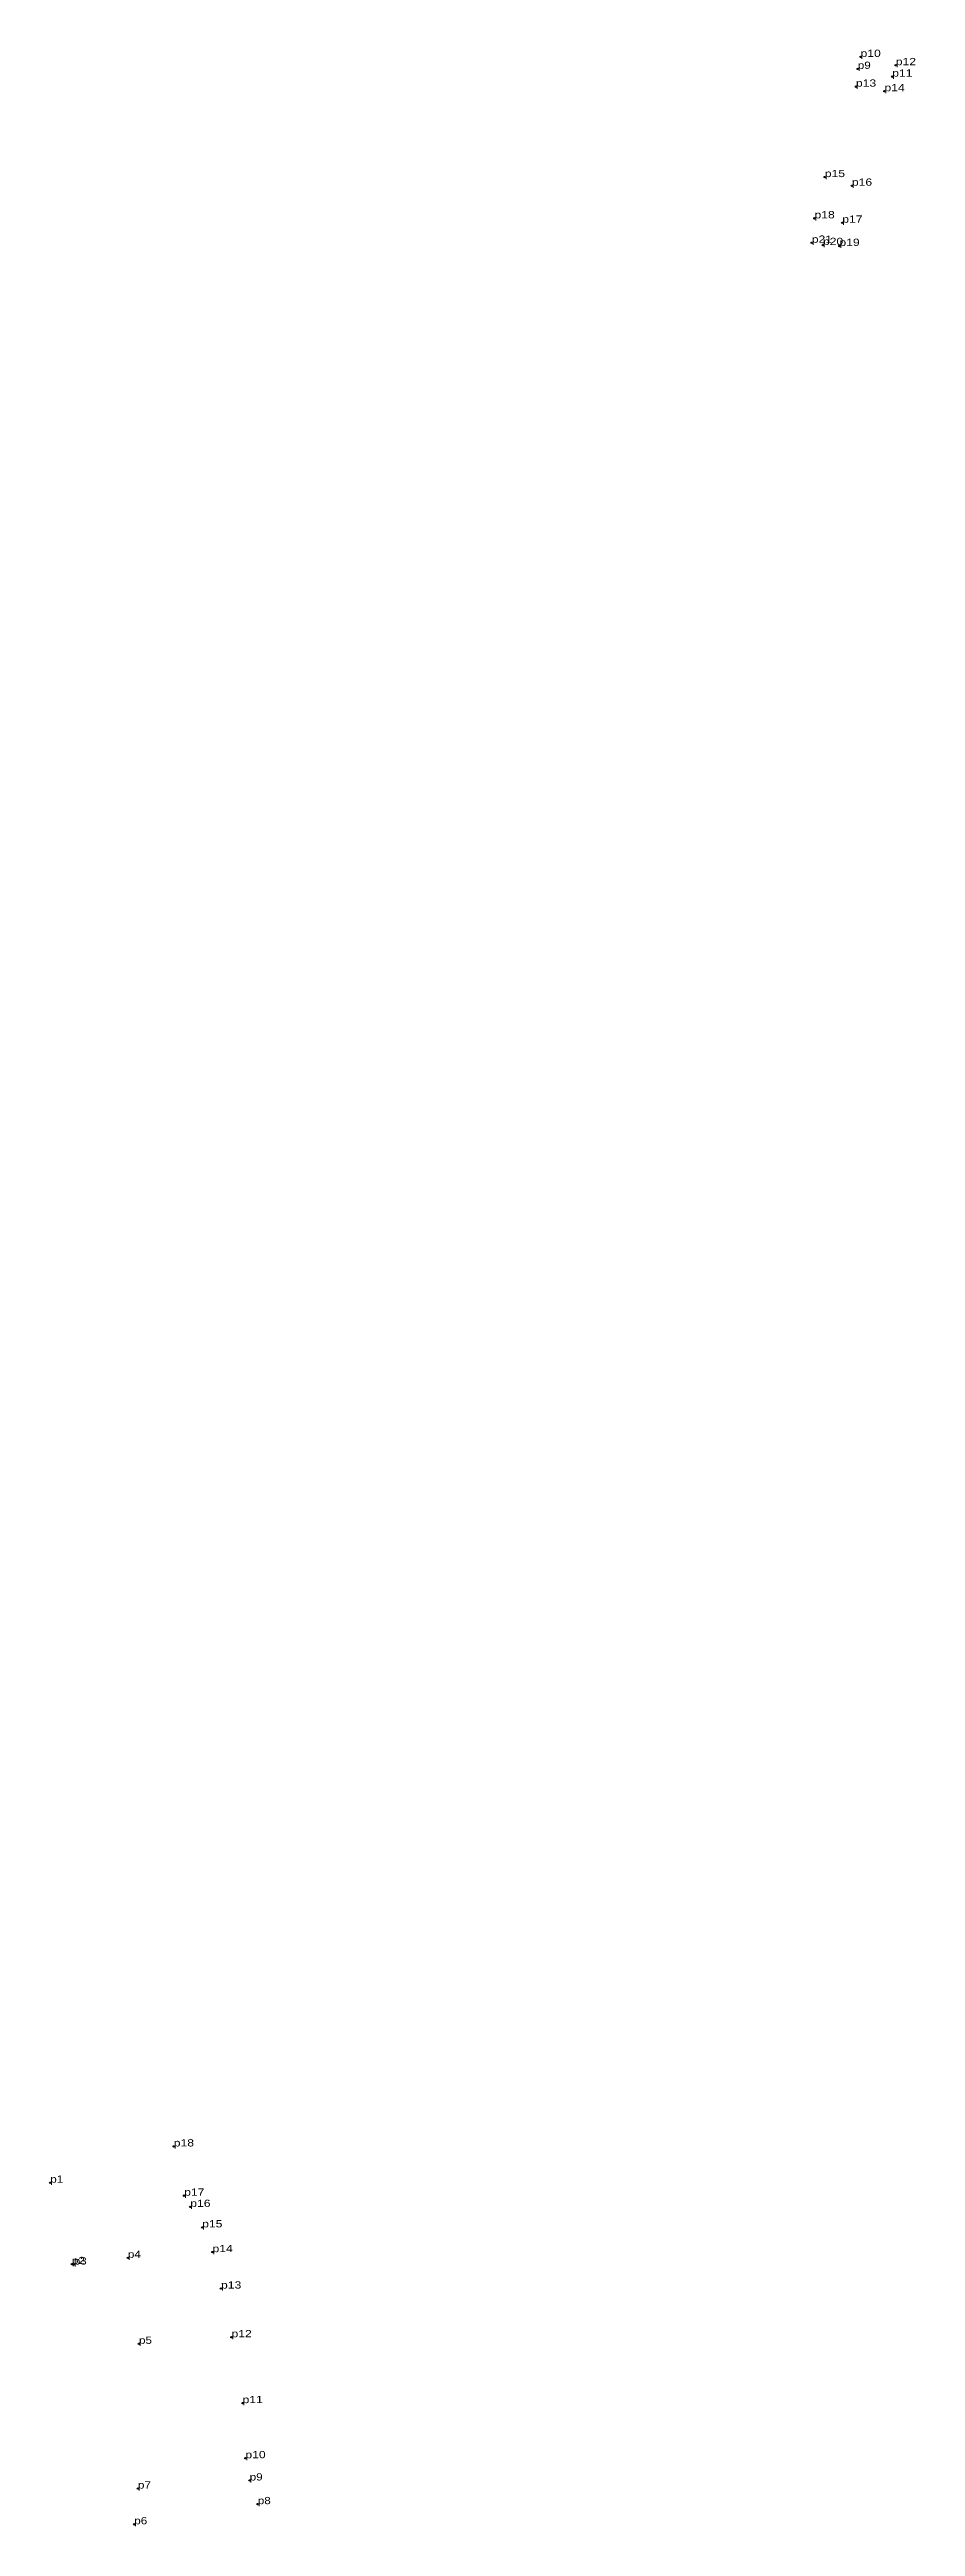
# Model space of a CAD drawing. Header units: metres. Extents: x 534559 to 555232, y 1820931 to 1853148.
# Drawn here: x 549616 to 549830, y 1838544 to 1839158 of the extents above; entities that cross this region are included whole.
import ezdxf

# ---------------------------------------------------------------- set-up
doc = ezdxf.new("R2010")
doc.units = ezdxf.units.M
doc.header["$LTSCALE"] = 0.72
doc.header["$PDMODE"] = 32
doc.header["$PDSIZE"] = 0.36
doc.layers.add('12', color=7, linetype='Continuous')
doc.layers.add('7', color=7, linetype='Continuous')

msp = doc.modelspace()

# ---------------------------------------------------------------- texts
at = {"layer": '12'}
for s, width, p in [('p9', 1.2, (549816.02, 1839153.08)), ('p10', 1.25, (549816.7, 1839156.04)), ('p12', 1.25, (549825.44, 1839153.99)), ('p13', 1.25, (549815.56, 1839148.66)), ('p14', 1.25, (549822.63, 1839147.54)), ('p11', 1.25, (549824.55, 1839151.15)), ('p15', 1.25, (549807.85, 1839126.26)), ('p16', 1.25, (549814.56, 1839124.12)), ('p18', 1.25, (549805.29, 1839116.04)), ('p17', 1.25, (549812.18, 1839114.95)), ('p21', 1.25, (549804.63, 1839109.99)), ('p20', 1.25, (549807.39, 1839109.43)), ('p19', 1.25, (549811.47, 1839109.2)), ('p18', 1.25, (549646.56, 1838638.31)), ('p1', 1.2, (549615.97, 1838629.32)), ('p17', 1.25, (549649.14, 1838626.12)), ('p16', 1.25, (549650.65, 1838623.33)), ('p15', 1.25, (549653.6, 1838618.25)), ('p14', 1.25, (549656.16, 1838612.12)), ('p2', 1.2, (549621.33, 1838609.16)), ('p3', 1.2, (549621.78, 1838609.05)), ('p4', 1.2, (549635.2, 1838610.71)), ('p13', 1.25, (549658.27, 1838603.1)), ('p5', 1.2, (549637.95, 1838589.4)), ('p12', 1.25, (549660.87, 1838591.04)), ('p11', 1.25, (549663.6, 1838574.71)), ('p10', 1.25, (549664.31, 1838561.06)), ('p7', 1.2, (549637.69, 1838553.54)), ('p9', 1.2, (549665.37, 1838555.54)), ('p6', 1.2, (549636.78, 1838544.7)), ('p8', 1.2, (549667.38, 1838549.68))]:
    msp.add_text(s, height=1.8, dxfattribs=dict(at, width=width)).set_placement(p)

# ---------------------------------------------------------------- linework, layer by layer
at = {"layer": '7'}
for p in [(549816.01, 1839153.07), (549816.7, 1839156.05), (549825.44, 1839153.99), (549815.56, 1839148.66), (549822.63, 1839147.54), (549824.55, 1839151.15), (549807.85, 1839126.27), (549814.56, 1839124.12), (549805.29, 1839116.05), (549812.18, 1839114.95), (549804.63, 1839109.99), (549807.39, 1839109.43), (549811.47, 1839109.2), (549646.56, 1838638.31), (549615.97, 1838629.32), (549649.14, 1838626.12), (549650.65, 1838623.33), (549653.61, 1838618.25), (549621.33, 1838609.16), (549621.77, 1838609.05), (549635.2, 1838610.71), (549656.16, 1838612.13), (549658.27, 1838603.1), (549637.95, 1838589.41), (549660.87, 1838591.04), (549663.6, 1838574.71), (549664.31, 1838561.06), (549637.69, 1838553.54), (549665.37, 1838555.55), (549667.38, 1838549.68), (549636.78, 1838544.69)]:
    msp.add_point(p, dxfattribs=at)

msp.set_redraw_order([(e.dxf.handle, doc.entitydb.next_handle()) for e in msp.query("TEXT MTEXT ATTDEF DIMENSION ARC_DIMENSION")])  # texts and dimensions are drawn at this point

doc.saveas('drawing.dxf')
